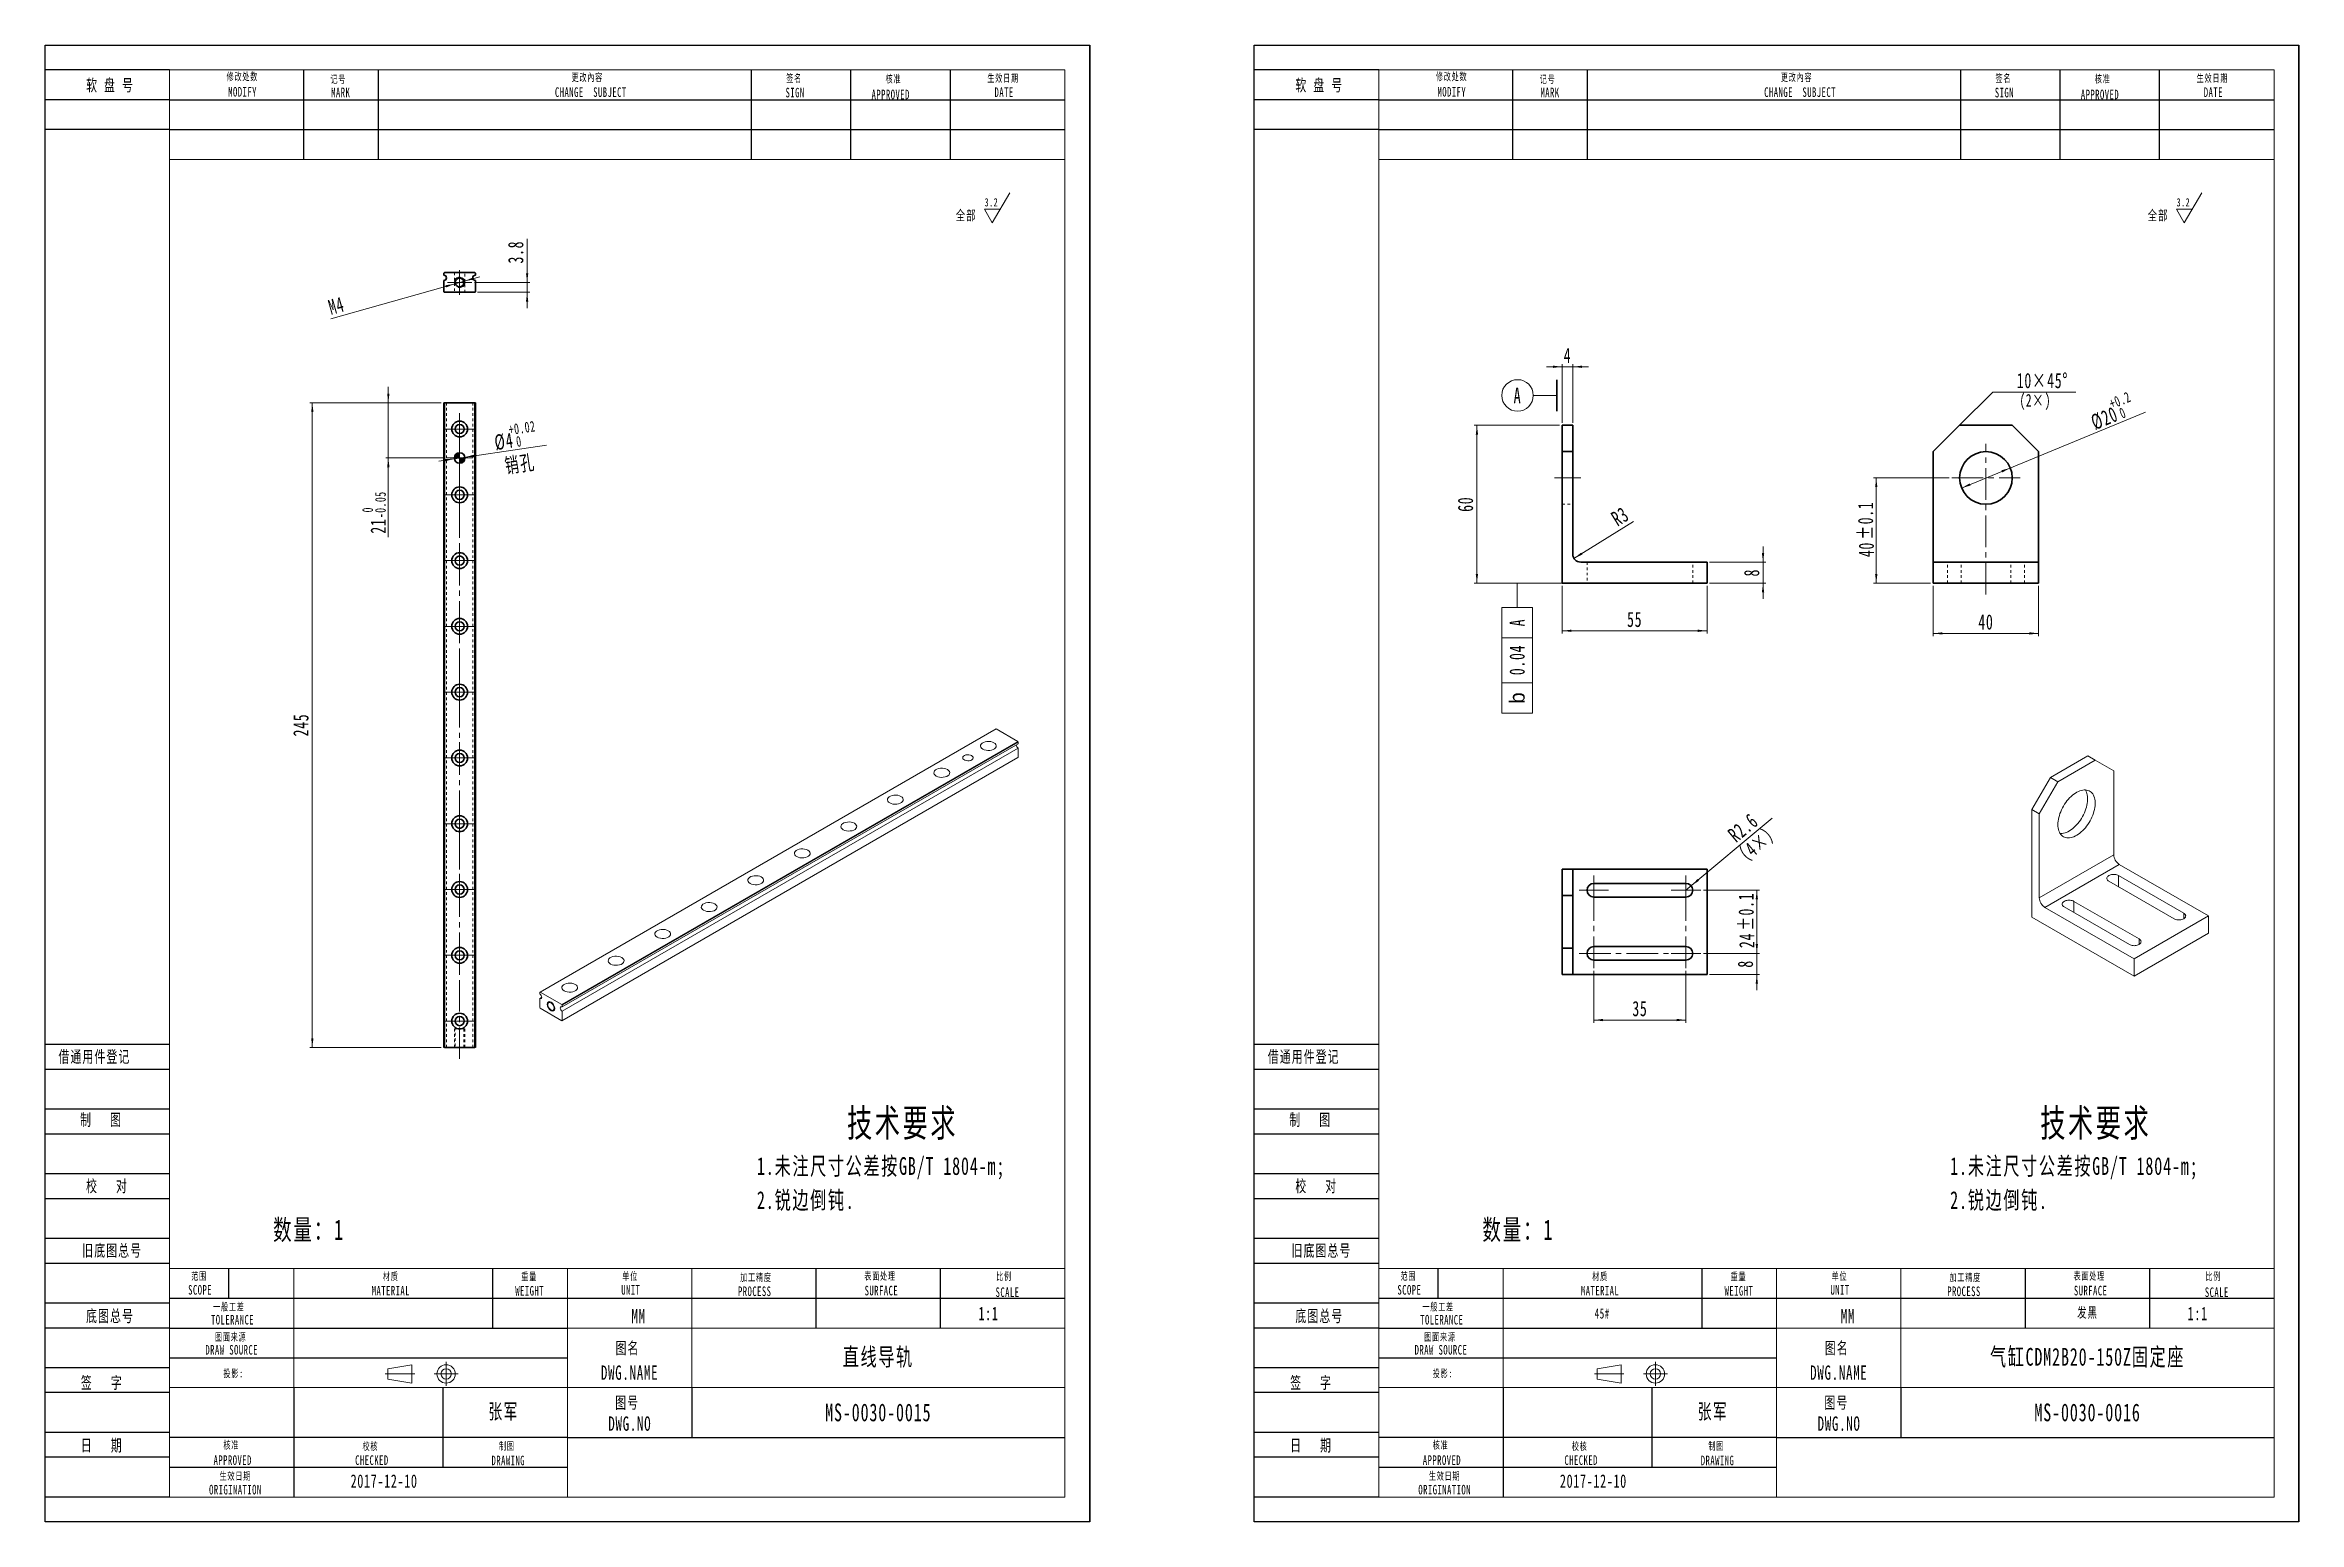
# Model space of a CAD drawing. Header units: millimetres. Extents: x 1333 to 6759, y -11 to 566.
# Drawn here: x 4533 to 5390, y -7 to 554 of the extents above; entities that cross this region are included whole.
import ezdxf

# ---------------------------------------------------------------- set-up
doc = ezdxf.new("R2010")
doc.units = ezdxf.units.MM
doc.set_wipeout_variables(frame=1)
for name, pattern in [('AD_LTYPE3 0 mm', [16, 11, -1, 1, -1, 1, -1]), ('AD_LTYPE6 0 mm', [12, 1, -1, 1, -1, 1, -1, 1, -1, 1, -1, 1, -1]), ('点画线', [18, 12, -2, 2, -2]), ('虚线', [2, 1, -1])]:
    doc.linetypes.add(name, pattern=pattern)
doc.layers.get('0').update_dxf_attribs({"lineweight": 35})
for name, color, linetype, lineweight in [('ACAD0', 7, 'Continuous', 0), ('ACADA-定位3-标高', 171, 'Continuous', 0), ('ACADA-构件3-柱砼', 9, 'Continuous', 0), ('ACADA-构件8-屋面', 7, 'Continuous', 0), ('EB0', 7, 'Continuous', 35), ('中心线层', 1, '点画线', 18), ('尺寸线层', 3, 'Continuous', 18), ('虚线层', 6, '虚线', 18)]:
    doc.layers.add(name, color=color, linetype=linetype, lineweight=lineweight)
doc.styles.add('标准', font='', dxfattribs={"width": 0.667})
doc.styles.get('标准').set_extended_font_data('宋体')
doc.dimstyles.new('标准', dxfattribs={"dimtxt": 5.779688, "dimasz": 3.5, "dimexe": 1, "dimexo": 1, "dimgap": 1.209086, "dimtad": 1, "dimdec": 1, "dimdsep": 46, "dimtxsty": '标准', "dimblk": '_CAXARROW', "dimcen": 0, "dimdle": 7, "dimazin": 2, "dimtfac": 0.707107, "dimtdec": 3, "dimtmove": 0, "dimatfit": 3, "dimfxl": 0, "dimfrac": 2, "dimtolj": 1, "dimarcsym": 0})

msp = doc.modelspace()

# ---------------------------------------------------------------- texts
at = {"layer": 'ACADA-定位3-标高', "linetype": 'Continuous', "lineweight": 18, "line_spacing_factor": 1.15057, "style": '标准'}
for s, insert, char_height, width, attachment_point in [('\\T1.1;数量：1', (4619.88, 99.45), 7.715, 38.9526, 7), ('\\T1.1;数量：1', (5079.31, 99.45), 7.715, 38.9526, 7), ('\\T1.1;直线导轨', (4849.8, 55.49), 6.743, 141.736, 5), ('\\T1.1;气缸CDM2B20-150Z固定座', (5309.23, 55.49), 6.743, 141.736, 5), ('\\T1.1;MS-0030-0015', (4849.8, 34.7), 6.743, 141.736, 5), ('\\T1.1;MS-0030-0016', (5309.23, 34.7), 6.743, 141.736, 5), ('\\T1.1;2017-12-10', (4649.33, 6.02), 5.0988, 39.173, 7), ('\\T1.1;2017-12-10', (5108.76, 6.02), 5.0988, 39.173, 7)]:
    msp.add_mtext(s, dxfattribs=dict(at, insert=insert, char_height=char_height, width=width, attachment_point=attachment_point))
at = {"layer": 'ACADA-定位3-标高', "linetype": 'AD_LTYPE3 0 mm', "lineweight": 0, "char_height": 5.097, "width": 10.8681, "attachment_point": 7, "line_spacing_factor": 1.15057, "style": '标准'}
for insert in [(4887.84, 69.71), (5347.27, 69.71)]:
    msp.add_mtext('\\T1.1;1:1', dxfattribs=dict(at, insert=insert))
at = {"layer": 'ACADA-构件8-屋面', "linetype": 'Continuous', "lineweight": 18, "line_spacing_factor": 1.15057, "style": '标准'}
for s, insert, char_height, width, attachment_point in [('\\T1.1;软 盘 号', (4548.84, 541.41), 4.5511, 24.9916, 1), ('\\T1.1;修改处数', (4608.18, 542.24), 2.913, 20.7275, 5), ('\\T1.1;记号', (4644.66, 541.24), 2.913, 14.5107, 5), ('\\T1.1;更改內容', (4739.23, 541.98), 2.913, 39.3958, 5), ('\\T1.1;签名', (4817.82, 541.64), 2.913, 14.5107, 5), ('\\T1.1;核准', (4855.55, 541.39), 2.913, 18.6593, 5), ('\\T1.1;生效日期', (4897.23, 541.64), 2.913, 16.5789, 5), ('\\T1.1;软 盘 号', (5008.27, 541.41), 4.5511, 24.9916, 1), ('\\T1.1;修改处数', (5067.61, 542.24), 2.913, 20.7275, 5), ('\\T1.1;记号', (5104.09, 541.24), 2.913, 14.5107, 5), ('\\T1.1;更改內容', (5198.66, 541.98), 2.913, 39.3958, 5), ('\\T1.1;签名', (5277.25, 541.64), 2.913, 14.5107, 5), ('\\T1.1;核准', (5314.98, 541.39), 2.913, 18.6593, 5), ('\\T1.1;生效日期', (5356.66, 541.64), 2.913, 16.5789, 5), ('\\T1.1;MODIFY', (4608.28, 536.61), 3.6408, 16.591, 5), ('\\T1.1;MARK', (4645.57, 536.39), 3.641, 12.4425, 5), ('\\T1.1;CHANGE  SUBJECT', (4740.58, 536.47), 3.6408, 35.2594, 5), ('\\T1.1;SIGN', (4818.21, 536.3), 3.641, 12.4425, 5), ('\\T1.1;APPROVED', (4854.52, 535.59), 3.6408, 16.591, 5), ('\\T1.1;DATE', (4897.6, 536.47), 3.641, 12.4425, 5), ('\\T1.1;MODIFY', (5067.71, 536.61), 3.6408, 16.591, 5), ('\\T1.1;MARK', (5105, 536.39), 3.641, 12.4425, 5), ('\\T1.1;CHANGE  SUBJECT', (5200.01, 536.47), 3.6408, 35.2594, 5), ('\\T1.1;SIGN', (5277.64, 536.3), 3.641, 12.4425, 5), ('\\T1.1;APPROVED', (5313.95, 535.59), 3.6408, 16.591, 5), ('\\T1.1;DATE', (5357.03, 536.47), 3.641, 12.4425, 5), ('\\T1.1;借通用件登记', (4538.35, 172.23), 4.5511, 42.9407, 1), ('\\T1.1;借通用件登记', (4997.78, 172.23), 4.5511, 42.9407, 1), ('\\T1.1;制   图', (4546.55, 148.25), 4.5511, 24.9916, 1), ('\\T1.1;制   图', (5005.97, 148.25), 4.5511, 24.9916, 1), ('\\T1.1;校   对', (4548.84, 123.06), 4.5511, 24.9916, 1), ('\\T1.1;校   对', (5008.27, 123.06), 4.5511, 24.9916, 1), ('\\T1.1;旧底图总号', (4547.37, 98.54), 4.5511, 71.2879, 1), ('\\T1.1;旧底图总号', (5006.8, 98.54), 4.5511, 71.2879, 1), ('\\T1.1;范围', (4591.76, 86.39), 2.913, 9.1903, 5), ('\\T1.1;材质', (4664.6, 86.26), 2.913, 15.0019, 5), ('\\T1.1;重量', (4717.18, 86.28), 2.913, 16.9391, 5), ('\\T1.1;单位', (4755.56, 86.36), 2.913, 13.0647, 5), ('\\T1.1;加工精度', (4803.33, 85.88), 2.913, 18.3844, 5), ('\\T1.1;表面处理', (4850.47, 86.43), 2.913, 18.3844, 5), ('\\T1.1;比例', (4897.57, 86.31), 2.913, 16.6913, 5), ('\\T1.1;范围', (5051.19, 86.39), 2.913, 9.1903, 5), ('\\T1.1;材质', (5124.03, 86.26), 2.913, 15.0019, 5), ('\\T1.1;重量', (5176.61, 86.28), 2.913, 16.9391, 5), ('\\T1.1;单位', (5214.99, 86.36), 2.913, 13.0647, 5), ('\\T1.1;加工精度', (5262.76, 85.88), 2.913, 18.3844, 5), ('\\T1.1;表面处理', (5309.9, 86.43), 2.913, 18.3844, 5), ('\\T1.1;比例', (5357, 86.31), 2.913, 16.6913, 5), ('\\T1.1;SCOPE', (4592.15, 81.3), 3.6408, 10.4963, 5), ('\\T1.1;MATERIAL', (4664.61, 81.02), 3.6408, 15.3921, 5), ('\\T1.1;WEIGHT', (4717.35, 80.94), 3.6408, 15.2903, 5), ('\\T1.1;UNIT', (4755.78, 81.28), 3.641, 11.0089, 5), ('\\T1.1;PROCESS', (4802.85, 80.75), 3.6408, 14.676, 5), ('\\T1.1;SURFACE', (4850.98, 81.01), 3.6408, 14.5742, 5), ('\\T1.1;SCALE', (4898.91, 80.39), 3.6408, 15.1339, 5), ('\\T1.1;SCOPE', (5051.58, 81.3), 3.6408, 10.4963, 5), ('\\T1.1;MATERIAL', (5124.04, 81.02), 3.6408, 15.3921, 5), ('\\T1.1;WEIGHT', (5176.78, 80.94), 3.6408, 15.2903, 5), ('\\T1.1;UNIT', (5215.21, 81.28), 3.641, 11.0089, 5), ('\\T1.1;PROCESS', (5262.28, 80.75), 3.6408, 14.676, 5), ('\\T1.1;SURFACE', (5310.41, 81.01), 3.6408, 14.5742, 5), ('\\T1.1;SCALE', (5358.34, 80.39), 3.6408, 15.1339, 5), ('\\T1.1;底图总号', (4548.84, 73.68), 4.551, 24.9916, 1), ('\\T1.1;TOLERANCE', (4604.46, 69.94), 3.6408, 18.4486, 5), ('\\T1.1;一般工差', (4603.08, 74.71), 2.913, 20.3216, 5), ('\\T1.1;   MM', (4754.67, 71.31), 5.4613, 22.3434, 5), ('\\T1.1;底图总号', (5008.27, 73.68), 4.551, 24.9916, 1), ('\\T1.1;TOLERANCE', (5063.89, 69.94), 3.6408, 18.4486, 5), ('\\T1.1;一般工差', (5062.51, 74.71), 2.913, 20.3216, 5), ('\\T1.1;   MM', (5214.1, 71.31), 5.4613, 22.3434, 5), ('\\T1.1;图面来源', (4603.77, 63.27), 2.913, 24.196, 5), ('\\T1.1;图名', (4754.54, 58.95), 4.551, 13.7855, 5), ('\\T1.1;图面来源', (5063.2, 63.27), 2.913, 24.196, 5), ('\\T1.1;图名', (5213.97, 58.95), 4.551, 13.7855, 5), ('\\T1.1;投影:', (4604.83, 49.4), 2.913, 108.913, 5), ('\\T1.1;投影:', (5064.26, 49.4), 2.913, 108.913, 5), ('\\T1.1;签   字', (4546.86, 48.32), 4.5511, 24.9916, 1), ('\\T1.1;签   字', (5006.29, 48.32), 4.5511, 24.9916, 1), ('\\T1.1;张军', (4707.47, 34.79), 5.772, 75.5925, 5), ('\\T1.1;图号', (4754.41, 38.24), 4.551, 22.5029, 5), ('\\T1.1;张军', (5166.9, 34.79), 5.772, 75.5925, 5), ('\\T1.1;图号', (5213.84, 38.24), 4.551, 22.5029, 5), ('\\T1.1;日   期', (4546.86, 24.5), 4.5511, 24.9916, 1), ('\\T1.1;APPROVED', (4604.53, 16.58), 3.6408, 17.0202, 5), ('\\T1.1;核准', (4603.99, 22.2), 2.913, 16.9391, 5), ('\\T1.1;CHECKED', (4657.42, 16.58), 3.6408, 14.676, 5), ('\\T1.1;校核', (4656.84, 21.7), 2.913, 15.0019, 5), ('\\T1.1;DRAWING', (4709.22, 16.46), 3.6408, 14.1672, 5), ('\\T1.1;制图', (4708.71, 21.82), 2.913, 18.8763, 5), ('\\T1.1;日   期', (5006.29, 24.5), 4.5511, 24.9916, 1), ('\\T1.1;APPROVED', (5063.95, 16.58), 3.6408, 17.0202, 5), ('\\T1.1;核准', (5063.42, 22.2), 2.913, 16.9391, 5), ('\\T1.1;CHECKED', (5116.85, 16.58), 3.6408, 14.676, 5), ('\\T1.1;校核', (5116.27, 21.7), 2.913, 15.0019, 5), ('\\T1.1;DRAWING', (5168.65, 16.46), 3.6408, 14.1672, 5), ('\\T1.1;制图', (5168.14, 21.82), 2.913, 18.8763, 5), ('\\T1.1;生效日期', (4605.52, 10.41), 2.913, 24.196, 5), ('\\T1.1;生效日期', (5064.95, 10.41), 2.913, 24.196, 5), ('\\T1.1;ORIGINATION', (4605.56, 5.36), 3.6408, 20.5743, 5), ('\\T1.1;ORIGINATION', (5064.98, 5.36), 3.6408, 20.5743, 5)]:
    msp.add_mtext(s, dxfattribs=dict(at, insert=insert, char_height=char_height, width=width, attachment_point=attachment_point))
at = {"layer": '尺寸线层', "linetype": 'Continuous', "lineweight": 18, "line_spacing_factor": 1.15057, "style": '标准'}
for s, insert, char_height, width, attachment_point in [('\\T1.1;(2×)', (5283.38, 421.8), 4.816, 12.589, 1), ('\\T1.1;技术要求', (4837.92, 150.04), 10.537, 72.7231, 1), ('\\T1.1;技术要求', (5291.26, 150.04), 10.537, 72.7231, 1), ('\\T1.1;1.未注尺寸公差按GB/T 1804-m;\\P2.锐边倒钝.', (4803.69, 131.76), 6.743, 128.952, 1), ('\\T1.1;1.未注尺寸公差按GB/T 1804-m;\\P2.锐边倒钝.', (5257.03, 131.76), 6.743, 128.952, 1), ('\\T1.1;45#', (5124.83, 72.31), 3.848, 40.532, 5), ('\\T1.1;发黑', (5309.23, 72.49), 3.853, 47.2453, 5), ('\\T1.1;DRAW SOURCE', (4604.14, 58.51), 3.6408, 47.2128, 5), ('\\T1.1;DRAW SOURCE', (5063.57, 58.51), 3.6408, 47.2128, 5), ('\\T1.1;DWG.NAME', (4755.31, 49.82), 5.4613, 47.2453, 5), ('\\T1.1;DWG.NAME', (5214.74, 49.82), 5.4613, 47.2453, 5), ('\\T1.1;DWG.NO', (4755.41, 30.45), 5.4613, 47.4484, 5), ('\\T1.1;DWG.NO', (5214.84, 30.45), 5.4613, 47.4484, 5)]:
    msp.add_mtext(s, dxfattribs=dict(at, insert=insert, char_height=char_height, width=width, attachment_point=attachment_point))

# ---------------------------------------------------------------- blocks, each defined once
blk = doc.blocks.new('*X119')
at = {"color": 0, "attachment_point": 1, "rotation": 8.33549, "line_spacing_factor": 1.15057, "style": '标准'}
for s, insert, char_height, width in [('\\T1.1;%%C4', (6072.43, 413.05), 5.78, 33.8105), ('\\T1.1;{\\H0.707107x;+0.02}', (6077.93, 417.08), 5.7797, 20.9352), ('\\T1.1;{\\H0.707107x;0}', (6080.76, 412.56), 5.7797, 20.9352)]:
    blk.add_mtext(s, dxfattribs=dict(at, insert=insert, char_height=char_height, width=width))
blk = doc.blocks.new('*X118')
at = {"layer": 'EB0', "linetype": 'Continuous', "lineweight": 18}
for points in [[(4688.77, 397.18), (4685.37, 396.24), (4685.25, 397.11)], [(4692.73, 397.76), (4696.26, 397.84), (4696.13, 398.7)]]:
    blk.add_hatch(color=0, dxfattribs=at).paths.add_polyline_path(points, flags=0)
at = {"layer": 'EB0', "color": 0, "linetype": 'Continuous', "lineweight": 18}
blk.add_line((4723.76, 402.31), (4682.84, 396.31), dxfattribs=at)
blk.add_blockref('*X119', (-1368.81, -6.88), dxfattribs=at)
at = {"layer": 'EB0', "color": 0, "linetype": 'Continuous', "lineweight": 18, "insert": (4713.71, 394.97), "char_height": 5.78, "width": 18.1503, "attachment_point": 5, "rotation": 8.33549, "line_spacing_factor": 1.15057, "style": '标准'}
blk.add_mtext('\\T1.1;销孔', dxfattribs=at)
blk = doc.blocks.new('_CAXARROW')
blk.add_hatch(color=0).paths.add_polyline_path([(0, 0), (-1, 0.125), (-1, -0.125)], flags=0)
blk = doc.blocks.new('*X120')
at = {"layer": '尺寸线层', "linetype": 'Continuous', "lineweight": 18}
for points in [[(4634.78, 418.47), (4635.22, 414.97), (4634.35, 414.97)], [(4634.78, 173.47), (4635.22, 176.97), (4634.35, 176.97)]]:
    blk.add_hatch(color=0, dxfattribs=at).paths.add_polyline_path(points, flags=0)
at = {"layer": '尺寸线层', "color": 0, "linetype": 'Continuous', "lineweight": 18}
for p, q in [((4683.75, 418.47), (4633.78, 418.47)), ((4634.78, 418.47), (4634.78, 173.47)), ((4683.75, 173.47), (4633.78, 173.47))]:
    blk.add_line(p, q, dxfattribs=at)
at = {"layer": '尺寸线层', "color": 0, "linetype": 'Continuous', "lineweight": 18, "insert": (4630.47, 295.97), "char_height": 5.78, "width": 12.6446, "attachment_point": 5, "rotation": 90, "line_spacing_factor": 1.15057, "style": '标准'}
blk.add_mtext('\\T1.1;245', dxfattribs=at)
blk = doc.blocks.new('*X122')
at = {"color": 0, "attachment_point": 1, "rotation": 90, "line_spacing_factor": 1.15057, "style": '标准'}
for s, insert, char_height, width in [('\\T1.1;{\\H0.707107x;-0.05}', (6027.42, 381.47), 5.7797, 20.9352), ('\\T1.1;{\\H0.707107x;0}', (6022.55, 383.66), 5.7797, 20.9352), ('\\T1.1;21', (6025.73, 375.59), 5.78, 33.5963)]:
    blk.add_mtext(s, dxfattribs=dict(at, insert=insert, char_height=char_height, width=width))
blk = doc.blocks.new('*X121')
at = {"layer": '尺寸线层', "linetype": 'Continuous', "lineweight": 18}
for points in [[(4663.66, 418.47), (4663.22, 421.97), (4664.1, 421.97)], [(4663.66, 397.47), (4663.22, 393.97), (4664.1, 393.97)]]:
    blk.add_hatch(color=0, dxfattribs=at).paths.add_polyline_path(points, flags=0)
at = {"layer": '尺寸线层', "color": 0, "linetype": 'Continuous', "lineweight": 18}
for p, q in [((4663.66, 367.34), (4663.66, 424.47)), ((4683.75, 418.47), (4662.66, 418.47)), ((4684.75, 397.47), (4662.66, 397.47))]:
    blk.add_line(p, q, dxfattribs=at)
blk.add_blockref('*X122', (-1368.81, -6.88), dxfattribs=at)
blk = doc.blocks.new('*X123')
at = {"layer": 'EB0', "linetype": 'Continuous', "lineweight": 18}
for points in [[(4688.83, 463.63), (4685.34, 463.1), (4685.58, 462.26)], [(4692.67, 464.73), (4695.92, 466.11), (4696.16, 465.26)]]:
    blk.add_hatch(color=0, dxfattribs=at).paths.add_polyline_path(points, flags=0)
at = {"layer": 'EB0', "color": 0, "linetype": 'Continuous', "lineweight": 18}
blk.add_line((4641.88, 450.29), (4698.45, 466.37), dxfattribs=at)
at = {"layer": 'EB0', "color": 0, "linetype": 'Continuous', "lineweight": 18, "insert": (4643.92, 455.34), "char_height": 5.78, "width": 10.7703, "attachment_point": 5, "rotation": 15.87314, "line_spacing_factor": 1.15057, "style": '标准'}
blk.add_mtext('\\T1.1;M4', dxfattribs=at)
blk = doc.blocks.new('*X124')
at = {"layer": '尺寸线层', "linetype": 'Continuous', "lineweight": 18}
for points in [[(4716.4, 464.18), (4715.96, 467.68), (4716.84, 467.68)], [(4716.4, 460.43), (4715.96, 456.93), (4716.84, 456.93)]]:
    blk.add_hatch(color=0, dxfattribs=at).paths.add_polyline_path(points, flags=0)
at = {"layer": '尺寸线层', "color": 0, "linetype": 'Continuous', "lineweight": 18}
for p, q in [((4716.4, 454.43), (4716.4, 480.71)), ((4696.4, 464.18), (4717.4, 464.18)), ((4697.55, 460.43), (4717.4, 460.43))]:
    blk.add_line(p, q, dxfattribs=at)
at = {"layer": '尺寸线层', "color": 0, "linetype": 'Continuous', "lineweight": 18, "insert": (4712.09, 475.69), "char_height": 5.78, "width": 12.6767, "attachment_point": 5, "rotation": 90, "line_spacing_factor": 1.15057, "style": '标准'}
blk.add_mtext('\\T1.1;3.8', dxfattribs=at)
blk = doc.blocks.new('*X246')
at = {"layer": '尺寸线层', "linetype": 'Continuous', "lineweight": 18}
for p, q in [((6.49, -1.41), (13.14, 10.09)), ((3.48, 3.82), (9.51, 3.82)), ((6.49, -1.41), (3.48, 3.82))]:
    blk.add_line(p, q, dxfattribs=at)
at = {"layer": '尺寸线层', "linetype": 'Continuous', "lineweight": 18, "line_spacing_factor": 1.15057, "style": '标准'}
for s, insert, char_height, width, attachment_point in [('\\T1.1;全部', (-3.47, 1.27), 3.853, 17.1639, 5), ('\\T1.1;3.2', (8.68, 6.41), 3.116, 6.8178, 6)]:
    blk.add_mtext(s, dxfattribs=dict(at, insert=insert, char_height=char_height, width=width, attachment_point=attachment_point))
blk = doc.blocks.new('*X7')
at = {"layer": 'EB0', "color": 0, "linetype": 'Continuous', "lineweight": 18}
for p, q in [((0, 0), (12.66, 12.66)), ((12.66, 12.66), (44.21, 12.66))]:
    blk.add_line(p, q, dxfattribs=at)
at = {"layer": 'EB0', "color": 0, "linetype": 'Continuous', "lineweight": 18, "insert": (31.45, 16.97), "char_height": 5.7797, "width": 29.716, "attachment_point": 5, "line_spacing_factor": 1.15057, "style": '标准'}
blk.add_mtext('\\T1.1;10×45%%D', dxfattribs=at)
blk = doc.blocks.new('*X125')
at = {"layer": '尺寸线层', "linetype": 'Continuous', "lineweight": 18}
for points in [[(5109.67, 331.79), (5113.17, 331.36), (5113.17, 332.23)], [(5164.67, 331.79), (5161.17, 331.36), (5161.17, 332.23)]]:
    blk.add_hatch(color=0, dxfattribs=at).paths.add_polyline_path(points, flags=0)
at = {"layer": '尺寸线层', "color": 0, "linetype": 'Continuous', "lineweight": 18}
for p, q in [((5109.67, 348.88), (5109.67, 330.79)), ((5164.67, 348.88), (5164.67, 330.79)), ((5164.67, 331.79), (5109.67, 331.79))]:
    blk.add_line(p, q, dxfattribs=at)
at = {"layer": '尺寸线层', "color": 0, "linetype": 'Continuous', "lineweight": 18, "insert": (5137.17, 336.1), "char_height": 5.78, "width": 8.1213, "attachment_point": 5, "line_spacing_factor": 1.15057, "style": '标准'}
blk.add_mtext('\\T1.1;55', dxfattribs=at)
blk = doc.blocks.new('*X126')
at = {"layer": '尺寸线层', "linetype": 'Continuous', "lineweight": 18}
for points in [[(5077.24, 409.88), (5076.8, 406.38), (5077.68, 406.38)], [(5077.24, 349.88), (5076.8, 353.38), (5077.68, 353.38)]]:
    blk.add_hatch(color=0, dxfattribs=at).paths.add_polyline_path(points, flags=0)
at = {"layer": '尺寸线层', "color": 0, "linetype": 'Continuous', "lineweight": 18}
for p, q in [((5108.67, 409.88), (5076.24, 409.88)), ((5077.24, 349.88), (5077.24, 409.88)), ((5108.67, 349.88), (5076.24, 349.88))]:
    blk.add_line(p, q, dxfattribs=at)
at = {"layer": '尺寸线层', "color": 0, "linetype": 'Continuous', "lineweight": 18, "insert": (5072.93, 379.88), "char_height": 5.78, "width": 8.2177, "attachment_point": 5, "rotation": 90, "line_spacing_factor": 1.15057, "style": '标准'}
blk.add_mtext('\\T1.1;60', dxfattribs=at)
blk = doc.blocks.new('*X128')
at = {"color": 0, "attachment_point": 1, "rotation": 90, "line_spacing_factor": 1.15057, "style": '标准'}
for s, insert, char_height, width in [('\\T1.1;%%P0.1', (6590.79, 373.36), 5.7797, 29.0585), ('\\T1.1;40', (6591.08, 366.66), 5.78, 40.7773)]:
    blk.add_mtext(s, dxfattribs=dict(at, insert=insert, char_height=char_height, width=width))
blk = doc.blocks.new('*X127')
at = {"layer": '尺寸线层', "linetype": 'Continuous', "lineweight": 18}
for points in [[(5228.96, 389.88), (5228.52, 386.38), (5229.4, 386.38)], [(5228.96, 349.88), (5228.52, 353.38), (5229.4, 353.38)]]:
    blk.add_hatch(color=0, dxfattribs=at).paths.add_polyline_path(points, flags=0)
at = {"layer": '尺寸线层', "color": 0, "linetype": 'Continuous', "lineweight": 18}
for p, q in [((5256.63, 389.88), (5227.96, 389.88)), ((5228.96, 349.88), (5228.96, 389.88)), ((5249.63, 349.88), (5227.96, 349.88))]:
    blk.add_line(p, q, dxfattribs=at)
blk.add_blockref('*X128', (-1368.81, -6.88), dxfattribs=at)
blk = doc.blocks.new('*X130')
at = {"color": 0, "char_height": 5.7797, "attachment_point": 1, "rotation": 22.45754, "line_spacing_factor": 1.15057, "style": '标准'}
for s, insert, width in [('\\T1.1;{\\H0.707107x;+0.2}', (6685.81, 426.67), 16.6706), ('\\T1.1;%%C20', (6678.67, 420.27), 35.5769), ('\\T1.1;{\\H0.707107x;0}', (6689.66, 422.98), 16.6706)]:
    blk.add_mtext(s, dxfattribs=dict(at, insert=insert, width=width))
blk = doc.blocks.new('*X129')
at = {"layer": 'EB0', "linetype": 'Continuous', "lineweight": 18}
for points in [[(5261.39, 386.06), (5264.79, 387), (5264.46, 387.8)], [(5279.87, 393.7), (5276.81, 391.96), (5276.47, 392.77)]]:
    blk.add_hatch(color=0, dxfattribs=at).paths.add_polyline_path(points, flags=0)
at = {"layer": 'EB0', "color": 0, "linetype": 'Continuous', "lineweight": 18}
blk.add_line((5331.2, 414.92), (5261.39, 386.06), dxfattribs=at)
blk.add_blockref('*X130', (-1368.81, -6.88), dxfattribs=at)
blk = doc.blocks.new('*X131')
at = {"layer": '尺寸线层', "color": 0, "lineweight": -2}
blk.add_line((-2, 0), (-11, 0), dxfattribs=at)
at = {"layer": '尺寸线层', "color": 0, "lineweight": 35}
blk.add_line((-2, -6), (-2, 6), dxfattribs=at)
at = {"layer": '尺寸线层', "color": 0, "lineweight": -2}
blk.add_circle((-17, 0), 6, dxfattribs=at)
at = {"layer": '尺寸线层', "color": 0, "lineweight": -2, "insert": (-17, 0), "char_height": 6, "width": 12, "attachment_point": 5, "line_spacing_factor": 1.15057, "style": '标准'}
blk.add_mtext('\\T1.1;A', dxfattribs=at)
blk = doc.blocks.new('*X132')
at = {"layer": '尺寸线层', "linetype": 'Continuous', "lineweight": 18}
for points in [[(5109.67, 432.14), (5106.17, 432.57), (5106.17, 431.7)], [(5113.67, 432.14), (5117.17, 432.57), (5117.17, 431.7)]]:
    blk.add_hatch(color=0, dxfattribs=at).paths.add_polyline_path(points, flags=0)
at = {"layer": '尺寸线层', "color": 0, "linetype": 'Continuous', "lineweight": 18}
for p, q in [((5103.67, 432.14), (5119.67, 432.14)), ((5109.67, 410.88), (5109.67, 433.14)), ((5113.67, 410.88), (5113.67, 433.14))]:
    blk.add_line(p, q, dxfattribs=at)
at = {"layer": '尺寸线层', "color": 0, "linetype": 'Continuous', "lineweight": 18, "insert": (5111.67, 436.45), "char_height": 5.78, "width": 3.8229, "attachment_point": 5, "line_spacing_factor": 1.15057, "style": '标准'}
blk.add_mtext('\\T1.1;4', dxfattribs=at)
blk = doc.blocks.new('*X133')
at = {"layer": '尺寸线层', "linetype": 'Continuous', "lineweight": 18}
for points in [[(5185.95, 357.88), (5186.39, 361.38), (5185.51, 361.38)], [(5185.95, 349.88), (5186.39, 346.38), (5185.51, 346.38)]]:
    blk.add_hatch(color=0, dxfattribs=at).paths.add_polyline_path(points, flags=0)
at = {"layer": '尺寸线层', "color": 0, "linetype": 'Continuous', "lineweight": 18}
for p, q in [((5185.95, 363.88), (5185.95, 343.88)), ((5165.67, 357.88), (5186.95, 357.88)), ((5165.67, 349.88), (5186.95, 349.88))]:
    blk.add_line(p, q, dxfattribs=at)
at = {"layer": '尺寸线层', "color": 0, "linetype": 'Continuous', "lineweight": 18, "insert": (5181.64, 353.88), "char_height": 5.78, "width": 3.6302, "attachment_point": 5, "rotation": 90, "line_spacing_factor": 1.15057, "style": '标准'}
blk.add_mtext('\\T1.1;8', dxfattribs=at)
blk = doc.blocks.new('*X134')
at = {"layer": '尺寸线层', "color": 0, "linetype": 'Continuous', "lineweight": -2}
for p, q in [((0, 0), (-17.14, 0)), ((-17.14, 0), (-17.14, -9.18)), ((-22.92, -9.18), (-11.36, -9.18)), ((-22.92, -37.85), (-22.92, -9.18)), ((-11.36, -37.85), (-11.36, -9.18)), ((-22.92, -20.73), (-11.36, -20.73)), ((-22.92, -49.41), (-22.92, -37.85)), ((-22.92, -37.85), (-11.36, -37.85)), ((-11.36, -37.85), (-11.36, -49.41)), ((-11.36, -49.41), (-22.92, -49.41))]:
    blk.add_line(p, q, dxfattribs=at)
at = {"layer": '尺寸线层', "color": 0, "width": 11.5594, "attachment_point": 5, "rotation": 90, "line_spacing_factor": 1.15057, "style": '标准'}
for s, insert, char_height in [('\\T1.1;A', (-17.14, -14.96), 5.78), ('{\\fCXGDT;\\W1;\\T1;b}', (-17.14, -43.63), 5.7797)]:
    blk.add_mtext(s, dxfattribs=dict(at, insert=insert, char_height=char_height))
at = {"layer": '尺寸线层', "color": 0, "lineweight": -2, "insert": (-17.14, -34.96), "char_height": 5.78, "width": 22.6763, "attachment_point": 4, "rotation": 90, "line_spacing_factor": 1.15057, "style": '标准'}
blk.add_mtext('\\T1.1;0.04', dxfattribs=at)
blk = doc.blocks.new('*X135')
at = {"layer": '尺寸线层', "linetype": 'Continuous', "lineweight": 18}
for points in [[(5183.59, 209.21), (5183.15, 212.71), (5184.02, 212.71)], [(5183.59, 201.21), (5183.15, 197.71), (5184.02, 197.71)]]:
    blk.add_hatch(color=0, dxfattribs=at).paths.add_polyline_path(points, flags=0)
at = {"layer": '尺寸线层', "color": 0, "linetype": 'Continuous', "lineweight": 18}
for p, q in [((5183.59, 195.21), (5183.59, 215.21)), ((5163.27, 209.21), (5184.59, 209.21)), ((5165.67, 201.21), (5184.59, 201.21))]:
    blk.add_line(p, q, dxfattribs=at)
at = {"layer": '尺寸线层', "color": 0, "linetype": 'Continuous', "lineweight": 18, "insert": (5179.28, 205.21), "char_height": 5.78, "width": 3.6302, "attachment_point": 5, "rotation": 90, "line_spacing_factor": 1.15057, "style": '标准'}
blk.add_mtext('\\T1.1;8', dxfattribs=at)
blk = doc.blocks.new('*X136')
at = {"layer": '尺寸线层', "linetype": 'Continuous', "lineweight": 18}
for points in [[(5121.67, 183.86), (5125.17, 184.3), (5125.17, 183.42)], [(5156.67, 183.86), (5153.17, 184.3), (5153.17, 183.42)]]:
    blk.add_hatch(color=0, dxfattribs=at).paths.add_polyline_path(points, flags=0)
at = {"layer": '尺寸线层', "color": 0, "linetype": 'Continuous', "lineweight": 18}
for p, q in [((5121.67, 202.61), (5121.67, 182.86)), ((5156.67, 202.61), (5156.67, 182.86)), ((5121.67, 183.86), (5156.67, 183.86))]:
    blk.add_line(p, q, dxfattribs=at)
at = {"layer": '尺寸线层', "color": 0, "linetype": 'Continuous', "lineweight": 18, "insert": (5139.17, 188.17), "char_height": 5.78, "width": 8.1213, "attachment_point": 5, "line_spacing_factor": 1.15057, "style": '标准'}
blk.add_mtext('\\T1.1;35', dxfattribs=at)
blk = doc.blocks.new('*X137')
at = {"layer": '尺寸线层', "linetype": 'Continuous', "lineweight": 18}
blk.add_hatch(color=0, dxfattribs=at).paths.add_polyline_path([(5158.66, 234.88), (5161.63, 236.79), (5161.07, 237.46)], flags=0)
at = {"layer": '尺寸线层', "color": 0, "linetype": 'Continuous', "lineweight": 18}
blk.add_line((5189.4, 260.55), (5156.67, 233.21), dxfattribs=at)
at = {"layer": '尺寸线层', "color": 0, "linetype": 'Continuous', "lineweight": 18, "char_height": 5.78, "attachment_point": 5, "rotation": 39.87107, "line_spacing_factor": 1.15057, "style": '标准'}
for s, insert, width in [('\\T1.1;R2.6', (5178.35, 256.94), 24.3528), ('\\T1.1;（4×）', (5183.88, 250.32), 33.607)]:
    blk.add_mtext(s, dxfattribs=dict(at, insert=insert, width=width))
blk = doc.blocks.new('*X139')
at = {"color": 0, "attachment_point": 1, "rotation": 90, "line_spacing_factor": 1.15057, "style": '标准'}
for s, insert, char_height, width in [('\\T1.1;%%P0.1', (6545.42, 224.69), 5.7797, 29.0585), ('\\T1.1;24', (6545.71, 218.08), 5.78, 40.606)]:
    blk.add_mtext(s, dxfattribs=dict(at, insert=insert, char_height=char_height, width=width))
blk = doc.blocks.new('*X138')
at = {"layer": '尺寸线层', "linetype": 'Continuous', "lineweight": 18}
for points in [[(5183.59, 233.21), (5183.15, 229.71), (5184.02, 229.71)], [(5183.59, 209.21), (5183.15, 212.71), (5184.02, 212.71)]]:
    blk.add_hatch(color=0, dxfattribs=at).paths.add_polyline_path(points, flags=0)
at = {"layer": '尺寸线层', "color": 0, "linetype": 'Continuous', "lineweight": 18}
for p, q in [((5163.27, 233.21), (5184.59, 233.21)), ((5183.59, 209.21), (5183.59, 233.21)), ((5163.27, 209.21), (5184.59, 209.21))]:
    blk.add_line(p, q, dxfattribs=at)
blk.add_blockref('*X139', (-1368.81, -6.88), dxfattribs=at)
blk = doc.blocks.new('*X140')
at = {"layer": '尺寸线层', "linetype": 'Continuous', "lineweight": 18}
blk.add_hatch(color=0, dxfattribs=at).paths.add_polyline_path([(5114.12, 359.3), (5116.86, 361.52), (5117.33, 360.77)], flags=0)
at = {"layer": '尺寸线层', "color": 0, "linetype": 'Continuous', "lineweight": 18}
blk.add_line((5114.12, 359.3), (5136.76, 373.35), dxfattribs=at)
at = {"layer": '尺寸线层', "color": 0, "linetype": 'Continuous', "lineweight": 18, "insert": (5131.64, 375.25), "char_height": 5.78, "width": 13.414, "attachment_point": 5, "rotation": 31.83348, "line_spacing_factor": 1.15057, "style": '标准'}
blk.add_mtext('\\T1.1;R3', dxfattribs=at)
blk = doc.blocks.new('*X161')
at = {"layer": '尺寸线层', "linetype": 'Continuous', "lineweight": 18}
for points in [[(5250.63, 330.8), (5254.13, 330.36), (5254.13, 331.24)], [(5290.63, 330.8), (5287.13, 330.36), (5287.13, 331.24)]]:
    blk.add_hatch(color=0, dxfattribs=at).paths.add_polyline_path(points, flags=0)
at = {"layer": '尺寸线层', "color": 0, "linetype": 'Continuous', "lineweight": 18}
for p, q in [((5250.63, 348.88), (5250.63, 329.8)), ((5290.63, 348.88), (5290.63, 329.8)), ((5290.63, 330.8), (5250.63, 330.8))]:
    blk.add_line(p, q, dxfattribs=at)
at = {"layer": '尺寸线层', "color": 0, "linetype": 'Continuous', "lineweight": 18, "insert": (5270.63, 335.11), "char_height": 5.78, "width": 8.2177, "attachment_point": 5, "line_spacing_factor": 1.15057, "style": '标准'}
blk.add_mtext('\\T1.1;40', dxfattribs=at)
blk = doc.blocks.new('*X247')
at = {"layer": '尺寸线层', "linetype": 'Continuous', "lineweight": 18}
for p, q in [((6.49, -1.41), (13.14, 10.09)), ((3.48, 3.82), (9.51, 3.82)), ((6.49, -1.41), (3.48, 3.82))]:
    blk.add_line(p, q, dxfattribs=at)
at = {"layer": '尺寸线层', "linetype": 'Continuous', "lineweight": 18, "line_spacing_factor": 1.15057, "style": '标准'}
for s, insert, char_height, width, attachment_point in [('\\T1.1;全部', (-3.47, 1.27), 3.853, 17.1639, 5), ('\\T1.1;3.2', (8.68, 6.41), 3.116, 6.8178, 6)]:
    blk.add_mtext(s, dxfattribs=dict(at, insert=insert, char_height=char_height, width=width, attachment_point=attachment_point))

# ---------------------------------------------------------------- dimensions: what is measured, and where the dimension line sits
at = {"layer": '尺寸线层'}
for base, p1, p2, angle, override, picture, middle in [((4716.40194068, 464.18104654), (4696.55105569, 460.43104654), (4695.40105569, 464.18104654), 90, {"dimsah": 1, "dimtfill": 1, "dimtzin": 8}, '*X124', (4716.40194068, 475.69311154)), ((4663.66, 418.47), (4685.75, 397.47), (4684.75, 418.47), 90, {"dimsah": 1, "dimtol": 1, "dimtp": 0, "dimtm": 0.05, "dimtfill": 1, "dimtzin": 8}, '*X121', (4663.66, 376.98)), ((4634.78, 173.47), (4684.75, 418.47), (4684.75, 173.47), 270, {"dimsah": 1, "dimtfill": 1, "dimtzin": 8}, '*X120', (4634.78, 295.97)), ((5077.24, 409.88), (5109.67, 349.88), (5109.67, 409.88), 90, {"dimsah": 1, "dimtfill": 1, "dimtzin": 8}, '*X126', (5077.24, 379.88)), ((5228.96, 389.88), (5250.63, 349.88), (5257.63, 389.88), 90, {"dimsah": 1, "dimtol": 1, "dimtp": 0.1, "dimtm": -0.1, "dimtfac": 1, "dimtfill": 1, "dimtzin": 8}, '*X127', (5228.96, 369.88)), ((5185.95, 349.88), (5164.67, 357.88), (5164.67, 349.88), 270, {"dimsah": 1, "dimtfill": 1, "dimtzin": 8}, '*X133', (5185.95, 353.88)), ((5183.59, 233.21), (5162.27, 209.21), (5162.27, 233.21), 90, {"dimsah": 1, "dimtol": 1, "dimtp": 0.1, "dimtm": -0.1, "dimtfac": 1, "dimtfill": 1, "dimtzin": 8}, '*X138', (5183.59, 221.21)), ((5183.59, 209.21), (5164.67, 201.21), (5162.27, 209.21), 90, {"dimsah": 1, "dimtfill": 1, "dimtzin": 8}, '*X135', (5183.59, 205.21))]:
    dim = msp.add_linear_dim(base=base, p1=p1, p2=p2, angle=angle, dimstyle='标准', override=override, dxfattribs=at)
    dim.commit()
    dim.dimension.update_dxf_attribs({"geometry": picture, "text_midpoint": middle})
dim = msp.add_diameter_dim_2p(p1=(4692.67, 464.73), p2=(4688.83, 463.63), text='M4', dimstyle='标准', override={"dimpost": '%%C<>', "dimsah": 1, "dimtmove": 2, "dimtfill": 1}, dxfattribs=at)
dim.commit()
dim.dimension.update_dxf_attribs({"geometry": '*X123', "text_midpoint": (4645.1, 451.2), "dimtype": 163})
for base, p1, p2, picture, middle in [((5113.67, 432.14), (5109.67, 409.88), (5113.67, 409.88), '*X132', (5111.67, 432.14)), ((5109.67, 331.79), (5164.67, 349.88), (5109.67, 349.88), '*X125', (5137.17, 331.79)), ((5250.63, 330.8), (5290.63, 349.88), (5250.63, 349.88), '*X161', (5270.63, 330.8)), ((5156.67, 183.86), (5121.67, 203.61), (5156.67, 203.61), '*X136', (5139.17, 183.86))]:
    dim = msp.add_linear_dim(base=base, p1=p1, p2=p2, dimstyle='标准', override={"dimsah": 1, "dimtfill": 1, "dimtzin": 8}, dxfattribs=at)
    dim.commit()
    dim.dimension.update_dxf_attribs({"geometry": picture, "text_midpoint": middle})
for p1, p2, override, picture, middle in [((5261.39, 386.06), (5279.87, 393.7), {"dimpost": '%%C<>', "dimsah": 1, "dimtol": 1, "dimtp": 0.2, "dimtm": 0, "dimtmove": 2, "dimtfill": 1, "dimtzin": 8}, '*X129', (5320.57, 410.53)), ((4688.77, 397.18), (4692.73, 397.76), {"dimpost": '%%C<>\\X销孔', "dimsah": 1, "dimtol": 1, "dimtp": 0.02, "dimtm": 0, "dimtmove": 2, "dimtfill": 1, "dimtzin": 8}, '*X118', (4712.87, 400.71))]:
    dim = msp.add_diameter_dim_2p(p1=p1, p2=p2, dimstyle='标准', override=override, dxfattribs=at)
    dim.commit()
    dim.dimension.update_dxf_attribs({"geometry": picture, "text_midpoint": middle, "dimtype": 163})
for center, mpoint, override, picture, middle in [((5116.67, 360.88), (5114.12, 359.3), {"dimpost": 'R<>', "dimsah": 1, "dimtmove": 2, "dimtfill": 1, "dimtzin": 8}, '*X140', (5133.92, 371.59)), ((5156.67, 233.21), (5158.66, 234.88), {"dimpost": 'R<>\\X（4×）', "dimsah": 1, "dimtmove": 2, "dimtfill": 1, "dimtzin": 8}, '*X137', (5181.12, 253.63))]:
    dim = msp.add_radius_dim(center=center, mpoint=mpoint, dimstyle='标准', override=override, dxfattribs=at)
    dim.commit()
    dim.dimension.update_dxf_attribs({"geometry": picture, "text_midpoint": middle})

# ---------------------------------------------------------------- hatches: boundary and pattern name
at = {"layer": 'EB0', "linetype": 'Continuous', "lineweight": 18}
h = msp.add_hatch(color=256, dxfattribs=at)
edge = h.paths.add_edge_path(flags=0)
edge.add_line((4690.75, 395.47), (4690.75, 397.47))
edge.add_line((4690.75, 397.47), (4692.75, 397.47))
edge.add_arc((4690.75, 397.47), 2, -90, 0, ccw=False)
edge = h.paths.add_edge_path(flags=0)
edge.add_arc((4690.75, 397.47), 2, 90, 180, ccw=False)
edge.add_line((4690.75, 399.47), (4690.75, 397.47))
edge.add_line((4690.75, 397.47), (4688.75, 397.47))

# ---------------------------------------------------------------- linework, layer by layer
at = {"layer": 'ACAD0', "linetype": 'Continuous', "lineweight": 0}
for p, q in [((4580.5, 2.57), (4580.5, 544.95)), ((4580.5, 544.95), (4920.67, 544.95)), ((4920.67, 544.95), (4920.67, 2.57)), ((5039.93, 2.57), (5039.93, 544.95)), ((5039.93, 544.95), (5380.1, 544.95)), ((5380.1, 544.95), (5380.1, 2.57)), ((4580.5, 510.93), (4920.67, 510.93)), ((5039.93, 510.93), (5380.1, 510.93)), ((4580.5, 89.5), (4920.67, 89.5)), ((4627.75, 44.15), (4627.75, 89.5)), ((4731.69, 2.57), (4731.69, 89.5)), ((4778.93, 44.15), (4778.93, 89.5)), ((5039.93, 89.5), (5380.1, 89.5)), ((5087.17, 44.15), (5087.17, 89.5)), ((5191.11, 2.57), (5191.11, 89.5)), ((5238.36, 44.15), (5238.36, 89.5)), ((4731.69, 66.82), (4920.67, 66.82)), ((5191.11, 66.82), (5380.1, 66.82)), ((4580.5, 44.15), (4920.67, 44.15)), ((5039.93, 44.15), (5380.1, 44.15)), ((4580.5, 2.57), (4920.67, 2.57)), ((5039.93, 2.57), (5380.1, 2.57))]:
    msp.add_line(p, q, dxfattribs=at)
at = {"layer": 'ACAD0', "color": 7, "linetype": 'Continuous', "lineweight": 15}
for p, q in [((4721.37, 194.47), (4894.61, 294.48)), ((4902.81, 289.74), (4894.61, 294.48)), ((4729.57, 189.73), (4902.81, 289.74)), ((4729.57, 183.61), (4902.81, 283.62)), ((4729.71, 189.49), (4902.96, 289.5)), ((4729.71, 188.83), (4902.96, 288.84)), ((4729.71, 187.2), (4902.96, 287.21)), ((4729.71, 183.69), (4902.96, 283.7)), ((4902.96, 289.5), (4902.81, 289.74)), ((4902.81, 283.62), (4902.96, 283.7)), ((4902.96, 288.84), (4902.96, 289.5)), ((4902.96, 283.7), (4902.96, 287.21)), ((5295.15, 276.08), (5309.29, 284.25)), ((5297.98, 274.45), (5312.12, 282.61)), ((5312.12, 282.61), (5309.29, 284.25)), ((5319.19, 278.53), (5312.12, 282.61)), ((5288.08, 263.84), (5295.15, 276.08)), ((5297.98, 274.45), (5290.9, 262.2)), ((5295.15, 276.08), (5297.98, 274.45)), ((5319.19, 246.69), (5319.19, 278.53)), ((5288.08, 263.84), (5288.08, 223.01)), ((5290.9, 262.2), (5288.08, 263.84)), ((5290.9, 230.36), (5290.9, 262.2)), ((5290.9, 230.36), (5319.19, 246.69)), ((5321.31, 243.01), (5293.03, 226.68)), ((5355.25, 223.42), (5321.31, 243.01)), ((5317.35, 236.64), (5342.1, 222.36)), ((5345.78, 224.48), (5321.03, 238.77)), ((5288.08, 223.01), (5326.97, 200.56)), ((5326.97, 207.09), (5293.03, 226.68)), ((5300.38, 226.85), (5325.13, 212.56)), ((5328.81, 214.68), (5304.06, 228.97)), ((5326.97, 207.09), (5355.25, 223.42)), ((5355.25, 216.89), (5355.25, 223.42)), ((5326.97, 200.56), (5355.25, 216.89)), ((5326.97, 200.56), (5326.97, 207.09)), ((4721.37, 194.47), (4721.23, 194.39)), ((4721.23, 194.39), (4721.23, 193.73)), ((4721.23, 192.1), (4721.94, 192.51)), ((4721.23, 192.1), (4721.23, 188.59)), ((4721.23, 188.59), (4721.37, 188.34)), ((4729.57, 189.73), (4721.37, 194.47)), ((4729.71, 189.49), (4729.57, 189.73)), ((4729.71, 188.83), (4729.71, 189.49)), ((4721.37, 188.34), (4729.57, 183.61)), ((4729.57, 183.61), (4729.71, 183.69)), ((4729.71, 183.69), (4729.71, 187.2)), ((4684.95, 173.47), (4684.75, 173.47)), ((4696.75, 173.47), (4696.55, 173.47))]:
    msp.add_line(p, q, dxfattribs=at)
at = {"layer": 'ACAD0', "color": 8, "linetype": 'Continuous', "lineweight": 15}
for p, q in [((5321.03, 234.52), (5321.03, 238.77)), ((5304.06, 224.72), (5304.06, 228.97)), ((5345.78, 222.36), (5345.78, 224.48)), ((5328.81, 212.56), (5328.81, 214.68))]:
    msp.add_line(p, q, dxfattribs=at)
at = {"layer": 'ACAD0', "color": 7, "linetype": 'Continuous', "lineweight": 15}
for points in [[(4885.28, 284.35), (4885.63, 284.08), (4885.83, 283.75), (4885.85, 283.41), (4885.7, 283.08), (4885.38, 282.78), (4884.93, 282.56), (4884.38, 282.42), (4883.79, 282.38), (4883.2, 282.45), (4882.68, 282.61), (4882.25, 282.85), (4881.98, 283.16), (4881.87, 283.49), (4881.93, 283.84), (4882.17, 284.15), (4882.56, 284.41), (4883.06, 284.6), (4883.64, 284.68), (4884.24, 284.67), (4884.8, 284.56), (4885.28, 284.35)], [(4889.52, 286.8), (4890.09, 286.55), (4890.75, 286.37), (4891.46, 286.3), (4892.18, 286.32), (4892.87, 286.45), (4893.49, 286.66), (4894, 286.96), (4894.38, 287.32), (4894.59, 287.72), (4894.64, 288.13), (4894.51, 288.54), (4894.21, 288.92), (4893.76, 289.25), (4893.19, 289.51), (4892.53, 289.68), (4891.82, 289.76), (4891.1, 289.73), (4890.41, 289.61), (4889.79, 289.39), (4889.28, 289.1), (4888.91, 288.74), (4888.69, 288.34), (4888.65, 287.92), (4888.78, 287.51), (4889.07, 287.13), (4889.52, 286.8)], [(4871.84, 276.6), (4872.41, 276.34), (4873.07, 276.17), (4873.78, 276.09), (4874.51, 276.12), (4875.2, 276.24), (4875.81, 276.46), (4876.33, 276.75), (4876.7, 277.11), (4876.92, 277.51), (4876.96, 277.93), (4876.83, 278.34), (4876.53, 278.72), (4876.09, 279.05), (4875.52, 279.3), (4874.86, 279.48), (4874.15, 279.55), (4873.42, 279.53), (4872.73, 279.4), (4872.11, 279.19), (4871.6, 278.89), (4871.23, 278.53), (4871.01, 278.13), (4870.97, 277.72), (4871.1, 277.31), (4871.4, 276.93), (4871.84, 276.6)], [(4854.17, 266.39), (4854.73, 266.13), (4855.39, 265.96), (4856.11, 265.89), (4856.83, 265.91), (4857.52, 266.04), (4858.14, 266.25), (4858.65, 266.55), (4859.02, 266.91), (4859.24, 267.3), (4859.28, 267.72), (4859.15, 268.13), (4858.85, 268.51), (4858.41, 268.84), (4857.84, 269.1), (4857.18, 269.27), (4856.47, 269.35), (4855.75, 269.32), (4855.06, 269.2), (4854.44, 268.98), (4853.93, 268.69), (4853.55, 268.33), (4853.34, 267.93), (4853.29, 267.51), (4853.42, 267.1), (4853.72, 266.72), (4854.17, 266.39)], [(5297.98, 258.12), (5298, 258.78), (5298.06, 259.46), (5298.18, 260.17), (5298.33, 260.88), (5298.53, 261.6), (5298.77, 262.33), (5299.04, 263.05), (5299.36, 263.77), (5299.71, 264.48), (5300.1, 265.18), (5300.51, 265.85), (5300.96, 266.5), (5301.43, 267.13), (5301.92, 267.73), (5302.44, 268.29), (5302.97, 268.81), (5303.51, 269.29), (5304.07, 269.72), (5304.62, 270.11), (5305.19, 270.45), (5305.75, 270.73), (5306.31, 270.96), (5306.85, 271.14), (5307.39, 271.26), (5307.91, 271.32), (5308.42, 271.33), (5308.9, 271.27), (5309.36, 271.16), (5309.79, 271), (5310.19, 270.77), (5310.56, 270.5), (5310.9, 270.17), (5311.19, 269.79), (5311.45, 269.36), (5311.67, 268.89), (5311.85, 268.37), (5311.98, 267.82), (5312.07, 267.23), (5312.11, 266.61), (5312.11, 265.96), (5312.07, 265.28), (5311.98, 264.59), (5311.85, 263.88), (5311.67, 263.16), (5311.45, 262.44), (5311.19, 261.71), (5310.9, 260.99), (5310.56, 260.28), (5310.19, 259.57), (5309.79, 258.89), (5309.36, 258.22), (5308.9, 257.58), (5308.42, 256.97), (5307.91, 256.39), (5307.39, 255.85), (5306.85, 255.35), (5306.31, 254.89), (5305.75, 254.48), (5305.19, 254.12), (5304.62, 253.81), (5304.07, 253.55), (5303.51, 253.35), (5302.97, 253.2), (5302.44, 253.11), (5301.92, 253.07), (5301.43, 253.1), (5300.96, 253.18), (5300.51, 253.32), (5300.1, 253.51), (5299.71, 253.76), (5299.36, 254.07), (5299.04, 254.42), (5298.77, 254.83), (5298.53, 255.28), (5298.33, 255.77), (5298.18, 256.31), (5298.06, 256.88), (5298, 257.48), (5297.98, 258.12)], [(5308.43, 271.33), (5308.62, 270.99), (5308.84, 270.52), (5309.02, 270), (5309.15, 269.45), (5309.24, 268.86), (5309.28, 268.24), (5309.28, 267.59), (5309.24, 266.92), (5309.15, 266.22), (5309.02, 265.52), (5308.84, 264.8), (5308.62, 264.07), (5308.37, 263.35), (5308.07, 262.62), (5307.73, 261.91), (5307.36, 261.21), (5306.96, 260.52), (5306.53, 259.86), (5306.07, 259.22), (5305.59, 258.6), (5305.09, 258.03), (5304.56, 257.49), (5304.03, 256.98), (5303.48, 256.53), (5302.92, 256.11), (5302.36, 255.75), (5301.8, 255.44), (5301.24, 255.18), (5300.68, 254.98), (5300.14, 254.83), (5299.61, 254.74), (5299.1, 254.71), (5298.84, 254.71)], [(4836.49, 256.19), (4837.06, 255.93), (4837.72, 255.76), (4838.43, 255.68), (4839.15, 255.71), (4839.84, 255.83), (4840.46, 256.05), (4840.97, 256.34), (4841.34, 256.7), (4841.56, 257.1), (4841.6, 257.52), (4841.47, 257.93), (4841.18, 258.31), (4840.73, 258.64), (4840.16, 258.89), (4839.5, 259.07), (4838.79, 259.14), (4838.07, 259.12), (4837.38, 258.99), (4836.76, 258.78), (4836.25, 258.48), (4835.87, 258.12), (4835.66, 257.72), (4835.61, 257.31), (4835.74, 256.9), (4836.04, 256.52), (4836.49, 256.19)], [(4818.81, 245.98), (4819.38, 245.72), (4820.04, 245.55), (4820.75, 245.48), (4821.47, 245.5), (4822.16, 245.63), (4822.78, 245.84), (4823.29, 246.14), (4823.67, 246.5), (4823.88, 246.89), (4823.93, 247.31), (4823.8, 247.72), (4823.5, 248.1), (4823.05, 248.43), (4822.48, 248.69), (4821.82, 248.86), (4821.11, 248.94), (4820.39, 248.91), (4819.7, 248.79), (4819.08, 248.57), (4818.57, 248.27), (4818.2, 247.92), (4817.98, 247.52), (4817.94, 247.1), (4818.07, 246.69), (4818.36, 246.31), (4818.81, 245.98)], [(4801.13, 235.78), (4801.7, 235.52), (4802.36, 235.35), (4803.07, 235.27), (4803.79, 235.3), (4804.48, 235.42), (4805.1, 235.64), (4805.62, 235.93), (4805.99, 236.29), (4806.2, 236.69), (4806.25, 237.11), (4806.12, 237.52), (4805.82, 237.9), (4805.37, 238.23), (4804.81, 238.48), (4804.15, 238.66), (4803.43, 238.73), (4802.71, 238.71), (4802.02, 238.58), (4801.4, 238.37), (4800.89, 238.07), (4800.52, 237.71), (4800.3, 237.31), (4800.26, 236.9), (4800.39, 236.49), (4800.69, 236.11), (4801.13, 235.78)], [(5321.03, 238.77), (5320.72, 238.92), (5320.37, 239.04), (5319.99, 239.13), (5319.6, 239.19), (5319.19, 239.21), (5318.78, 239.19), (5318.39, 239.13), (5318.01, 239.04), (5317.66, 238.92), (5317.35, 238.77), (5317.09, 238.59), (5316.87, 238.39), (5316.72, 238.17), (5316.62, 237.94), (5316.59, 237.71), (5316.62, 237.47), (5316.72, 237.24), (5316.87, 237.02), (5317.09, 236.82), (5317.35, 236.64)], [(4783.45, 225.57), (4784.02, 225.31), (4784.68, 225.14), (4785.39, 225.07), (4786.12, 225.09), (4786.81, 225.22), (4787.43, 225.43), (4787.94, 225.73), (4788.31, 226.09), (4788.53, 226.48), (4788.57, 226.9), (4788.44, 227.31), (4788.14, 227.69), (4787.7, 228.02), (4787.13, 228.28), (4786.47, 228.45), (4785.76, 228.53), (4785.04, 228.5), (4784.34, 228.38), (4783.73, 228.16), (4783.21, 227.86), (4782.84, 227.51), (4782.63, 227.11), (4782.58, 226.69), (4782.71, 226.28), (4783.01, 225.9), (4783.45, 225.57)], [(5304.06, 228.97), (5303.75, 229.12), (5303.4, 229.25), (5303.02, 229.34), (5302.62, 229.39), (5302.22, 229.41), (5301.81, 229.39), (5301.41, 229.34), (5301.04, 229.25), (5300.69, 229.12), (5300.38, 228.97), (5300.11, 228.79), (5299.9, 228.59), (5299.75, 228.37), (5299.65, 228.14), (5299.62, 227.91), (5299.65, 227.67), (5299.75, 227.44), (5299.9, 227.23), (5300.11, 227.03), (5300.38, 226.85)], [(5342.1, 222.36), (5342.41, 222.2), (5342.76, 222.08), (5343.13, 221.99), (5343.53, 221.94), (5343.94, 221.92), (5344.34, 221.94), (5344.74, 221.99), (5345.12, 222.08), (5345.47, 222.2), (5345.78, 222.36), (5346.04, 222.54), (5346.25, 222.74), (5346.41, 222.95), (5346.51, 223.18), (5346.54, 223.42), (5346.51, 223.65), (5346.41, 223.88), (5346.25, 224.1), (5346.04, 224.3), (5345.78, 224.48)], [(4765.78, 215.37), (4766.35, 215.11), (4767.01, 214.94), (4767.72, 214.86), (4768.44, 214.89), (4769.13, 215.01), (4769.75, 215.23), (4770.26, 215.52), (4770.63, 215.88), (4770.85, 216.28), (4770.89, 216.7), (4770.76, 217.11), (4770.47, 217.49), (4770.02, 217.82), (4769.45, 218.07), (4768.79, 218.25), (4768.08, 218.32), (4767.36, 218.3), (4766.67, 218.17), (4766.05, 217.95), (4765.54, 217.66), (4765.16, 217.3), (4764.95, 216.9), (4764.9, 216.49), (4765.03, 216.08), (4765.33, 215.7), (4765.78, 215.37)], [(5325.13, 212.56), (5325.44, 212.41), (5325.79, 212.28), (5326.16, 212.19), (5326.56, 212.14), (5326.97, 212.12), (5327.37, 212.14), (5327.77, 212.19), (5328.15, 212.28), (5328.5, 212.41), (5328.81, 212.56), (5329.07, 212.74), (5329.28, 212.94), (5329.44, 213.16), (5329.53, 213.39), (5329.57, 213.62), (5329.53, 213.86), (5329.44, 214.09), (5329.28, 214.3), (5329.07, 214.5), (5328.81, 214.68)], [(4748.1, 205.16), (4748.67, 204.9), (4749.33, 204.73), (4750.04, 204.66), (4750.76, 204.68), (4751.45, 204.81), (4752.07, 205.02), (4752.58, 205.32), (4752.96, 205.68), (4753.17, 206.07), (4753.22, 206.49), (4753.08, 206.9), (4752.79, 207.28), (4752.34, 207.61), (4751.77, 207.87), (4751.11, 208.04), (4750.4, 208.12), (4749.68, 208.09), (4748.99, 207.97), (4748.37, 207.75), (4747.86, 207.45), (4747.48, 207.1), (4747.27, 206.7), (4747.23, 206.28), (4747.36, 205.87), (4747.65, 205.49), (4748.1, 205.16)], [(4730.42, 194.96), (4730.99, 194.7), (4731.65, 194.53), (4732.36, 194.45), (4733.08, 194.48), (4733.77, 194.6), (4734.39, 194.82), (4734.9, 195.11), (4735.28, 195.47), (4735.49, 195.87), (4735.54, 196.29), (4735.41, 196.7), (4735.11, 197.08), (4734.66, 197.41), (4734.09, 197.66), (4733.44, 197.83), (4732.72, 197.91), (4732, 197.88), (4731.31, 197.76), (4730.69, 197.54), (4730.18, 197.25), (4729.81, 196.89), (4729.59, 196.49), (4729.55, 196.08), (4729.68, 195.67), (4729.98, 195.29), (4730.42, 194.96)], [(4721.23, 193.73), (4721.5, 193.51), (4721.73, 193.2), (4721.88, 192.85), (4721.94, 192.51), (4721.88, 192.23), (4721.73, 192.05), (4721.5, 192), (4721.23, 192.1)], [(4726.64, 188.36), (4726.58, 188.84), (4726.39, 189.33), (4726.11, 189.8), (4725.76, 190.18), (4725.38, 190.44), (4725, 190.54), (4724.68, 190.48), (4724.45, 190.27), (4724.32, 189.92), (4724.32, 189.48), (4724.45, 188.99), (4724.68, 188.5), (4725, 188.07), (4725.38, 187.75), (4725.76, 187.57), (4726.11, 187.54), (4726.39, 187.68), (4726.58, 187.96), (4726.64, 188.36)], [(4729.71, 187.2), (4729.44, 187.42), (4729.21, 187.73), (4729.06, 188.08), (4729.01, 188.43), (4729.06, 188.71), (4729.21, 188.88), (4729.44, 188.93), (4729.71, 188.83)]]:
    msp.add_lwpolyline(points, dxfattribs=at)
at = {"layer": 'ACAD0', "color": 7, "linetype": 'Continuous', "lineweight": 0}
msp.add_lwpolyline([(4725.47, 187.4), (4724.93, 187.84), (4724.47, 188.46), (4724.17, 189.17), (4724.06, 189.85), (4724.17, 190.42), (4724.47, 190.77), (4724.93, 190.86), (4725.47, 190.67), (4726.01, 190.23), (4726.47, 189.61), (4726.78, 188.91), (4726.89, 188.22), (4726.78, 187.66), (4726.47, 187.31), (4726.01, 187.22), (4725.47, 187.4)], dxfattribs=at)
msp.add_arc((4690.75, 464.18), 2, 255, 195, dxfattribs=at)
at = {"layer": 'ACAD0', "color": 7, "linetype": 'Continuous', "lineweight": 15}
for centre, radius, start, end in [((4903.73, 288.48), 1.49, 181.60056, 238.39406), ((5323.76, 246.88), 4.58, 182.38686, 237.61314), ((5295.48, 230.55), 4.58, 182.38686, 237.61314)]:
    msp.add_arc(centre, radius, start, end, dxfattribs=at)
at = {"layer": 'ACAD0', "color": 7, "linetype": 'AD_LTYPE6 0 mm', "lineweight": 0}
msp.add_open_spline([(4691.83, 462.93), (4691.77, 462.88), (4691.72, 462.84), (4691.65, 462.8)], degree=3, dxfattribs=at)
msp.add_open_spline([(4689.12, 180.96), (4689.12, 180.96), (4689.12, 180.96), (4689.28, 180.85), (4689.49, 180.75), (4689.65, 180.68), (4689.67, 180.67)], degree=3, knots=[0, 0, 0, 0, 0.1465801, 0.3481332, 0.5736007, 0.6243961, 0.6243961, 0.6243961, 0.6243961], dxfattribs=at)
at = {"layer": 'ACADA-构件3-柱砼', "linetype": 'ByBlock', "lineweight": -2, "ltscale": 0.2}
for p, q in [((4533.26, -6.88), (4533.26, 554.4)), ((4533.26, 554.4), (4930.12, 554.4)), ((4930.12, -6.88), (4930.12, 554.4)), ((4930.12, 554.4), (4930.12, -6.88)), ((4992.68, -6.88), (4992.68, 554.4)), ((4992.68, 554.4), (5389.54, 554.4)), ((5389.54, -6.88), (5389.54, 554.4)), ((5389.54, 554.4), (5389.54, -6.88)), ((4580.5, 544.95), (4533.26, 544.95)), ((4631.53, 510.93), (4631.53, 544.95)), ((4659.87, 510.93), (4659.87, 544.95)), ((4801.61, 510.93), (4801.61, 544.95)), ((4839.4, 510.93), (4839.4, 544.95)), ((4877.2, 510.93), (4877.2, 544.95)), ((5039.93, 544.95), (4992.68, 544.95)), ((5090.95, 510.93), (5090.95, 544.95)), ((5119.3, 510.93), (5119.3, 544.95)), ((5261.04, 510.93), (5261.04, 544.95)), ((5298.83, 510.93), (5298.83, 544.95)), ((5336.63, 510.93), (5336.63, 544.95)), ((4580.5, 533.61), (4533.26, 533.61)), ((4580.5, 533.61), (4920.67, 533.61)), ((5039.93, 533.61), (4992.68, 533.61)), ((5039.93, 533.61), (5380.1, 533.61)), ((4580.5, 522.27), (4533.26, 522.27)), ((4580.5, 522.27), (4920.67, 522.27)), ((5039.93, 522.27), (4992.68, 522.27)), ((5039.93, 522.27), (5380.1, 522.27)), ((4580.5, 174.54), (4533.26, 174.54)), ((5039.93, 174.54), (4992.68, 174.54)), ((4580.5, 165.09), (4533.26, 165.09)), ((5039.93, 165.09), (4992.68, 165.09)), ((4580.5, 149.98), (4533.26, 149.98)), ((5039.93, 149.98), (4992.68, 149.98)), ((4580.5, 140.53), (4533.26, 140.53)), ((5039.93, 140.53), (4992.68, 140.53)), ((4580.5, 125.41), (4533.26, 125.41)), ((5039.93, 125.41), (4992.68, 125.41)), ((4580.5, 115.96), (4533.26, 115.96)), ((5039.93, 115.96), (4992.68, 115.96)), ((4580.5, 100.84), (4533.26, 100.84)), ((5039.93, 100.84), (4992.68, 100.84)), ((4580.5, 91.39), (4533.26, 91.39)), ((4602.92, 89.52), (4602.92, 78.16)), ((4703.34, 66.82), (4703.34, 89.5)), ((4826.18, 66.82), (4826.18, 89.5)), ((4873.42, 66.82), (4873.42, 89.5)), ((5039.93, 91.39), (4992.68, 91.39)), ((5062.35, 89.52), (5062.35, 78.16)), ((5162.77, 66.82), (5162.77, 89.5)), ((5285.61, 66.82), (5285.61, 89.5)), ((5332.85, 66.82), (5332.85, 89.5)), ((4580.5, 78.16), (4920.67, 78.16)), ((5039.93, 78.16), (5380.1, 78.16)), ((4580.5, 76.27), (4533.26, 76.27)), ((5039.93, 76.27), (4992.68, 76.27)), ((4580.5, 66.82), (4533.26, 66.82)), ((4580.5, 66.82), (4731.69, 66.82)), ((5039.93, 66.82), (4992.68, 66.82)), ((5039.93, 66.82), (5191.11, 66.82)), ((4580.5, 51.71), (4533.26, 51.71)), ((4580.5, 55.49), (4731.69, 55.49)), ((5039.93, 51.71), (4992.68, 51.71)), ((5039.93, 55.49), (5191.11, 55.49)), ((4627.75, 44.15), (4627.75, 2.57)), ((4684.44, 13.91), (4684.44, 44.15)), ((4778.93, 44.15), (4778.93, 25.25)), ((5087.17, 44.15), (5087.17, 2.57)), ((5143.87, 13.91), (5143.87, 44.15)), ((5238.36, 44.15), (5238.36, 25.25)), ((4580.5, 42.26), (4533.26, 42.26)), ((5039.93, 42.26), (4992.68, 42.26)), ((4580.5, 27.14), (4533.26, 27.14)), ((5039.93, 27.14), (4992.68, 27.14)), ((4580.5, 17.69), (4533.26, 17.69)), ((4731.69, 25.25), (4580.5, 25.25)), ((4731.69, 25.25), (4920.67, 25.25)), ((5039.93, 17.69), (4992.68, 17.69)), ((5191.11, 25.25), (5039.93, 25.25)), ((5191.11, 25.25), (5380.1, 25.25)), ((4580.5, 13.91), (4731.69, 13.91)), ((5039.93, 13.91), (5191.11, 13.91)), ((4580.5, 2.57), (4533.26, 2.57)), ((5039.93, 2.57), (4992.68, 2.57)), ((4930.12, -6.88), (4533.26, -6.88)), ((5389.54, -6.88), (4992.68, -6.88))]:
    msp.add_line(p, q, dxfattribs=at)
at = {"layer": 'ACADA-构件8-屋面', "linetype": 'Continuous', "lineweight": 18}
for p, q in [((4663.52, 51.36), (4672.63, 52.87)), ((4672.63, 52.87), (4672.63, 45.9)), ((4685.63, 44.83), (4685.63, 53.93)), ((5122.95, 51.36), (5132.06, 52.87)), ((5132.06, 52.87), (5132.06, 45.9)), ((5145.06, 44.83), (5145.06, 53.93)), ((4662.46, 49.38), (4673.69, 49.38)), ((4663.52, 51.36), (4663.52, 47.4)), ((4663.52, 47.4), (4672.63, 45.9)), ((4681.08, 49.38), (4690.18, 49.38)), ((5121.89, 49.38), (5133.12, 49.38)), ((5122.95, 51.36), (5122.95, 47.4)), ((5122.95, 47.4), (5132.06, 45.9)), ((5140.51, 49.38), (5149.61, 49.38))]:
    msp.add_line(p, q, dxfattribs=at)
for centre, radius in [((4685.63, 49.38), 3.49), ((5145.06, 49.38), 3.49), ((4685.63, 49.38), 1.98), ((5145.06, 49.38), 1.98)]:
    msp.add_circle(centre, radius, dxfattribs=at)
at = {"layer": 'EB0'}
for p, q in [((4684.95, 467.93), (4684.75, 467.73)), ((4684.75, 467.73), (4684.75, 466.93)), ((4684.75, 464.93), (4684.75, 460.63)), ((4696.55, 467.93), (4684.95, 467.93)), ((4696.75, 467.73), (4696.55, 467.93)), ((4696.75, 466.93), (4696.75, 467.73)), ((4696.75, 460.63), (4696.75, 464.93)), ((4684.75, 460.63), (4684.95, 460.43)), ((4684.95, 460.43), (4696.55, 460.43)), ((4696.55, 460.43), (4696.75, 460.63)), ((4684.75, 173.47), (4684.75, 418.47)), ((4684.95, 418.47), (4684.75, 418.47)), ((4696.55, 418.47), (4684.95, 418.47)), ((4684.95, 173.47), (4684.95, 418.47)), ((4696.55, 173.47), (4696.55, 418.47)), ((4696.75, 418.47), (4696.55, 418.47)), ((4696.75, 173.47), (4696.75, 418.47)), ((5109.67, 399.88), (5109.67, 409.88)), ((5109.67, 409.88), (5113.67, 409.88)), ((5113.67, 409.88), (5113.67, 399.88)), ((5260.63, 409.88), (5250.63, 399.88)), ((5260.63, 409.88), (5280.63, 409.88)), ((5290.63, 399.88), (5280.63, 409.88)), ((5109.67, 399.88), (5109.67, 349.88)), ((5113.67, 399.88), (5109.67, 399.88)), ((5113.67, 360.88), (5113.67, 399.88)), ((5250.63, 362.88), (5250.63, 399.88)), ((5290.63, 362.88), (5290.63, 399.88)), ((5250.63, 357.88), (5250.63, 362.88)), ((5290.63, 362.88), (5290.63, 357.88)), ((5164.67, 357.88), (5116.67, 357.88)), ((5164.67, 349.88), (5164.67, 357.88)), ((5250.63, 357.88), (5290.63, 357.88)), ((5250.63, 349.88), (5250.63, 357.88)), ((5290.63, 349.88), (5290.63, 357.88)), ((5109.67, 349.88), (5164.67, 349.88)), ((5250.63, 349.88), (5290.63, 349.88)), ((5109.67, 241.21), (5109.67, 201.21)), ((5109.67, 241.21), (5164.67, 241.21)), ((5113.67, 241.21), (5113.67, 201.21)), ((5164.67, 241.21), (5164.67, 201.21)), ((5109.67, 231.21), (5113.67, 231.21)), ((5113.67, 231.21), (5109.67, 231.21)), ((5121.67, 235.81), (5156.67, 235.81)), ((5156.67, 230.61), (5121.67, 230.61)), ((5113.67, 211.21), (5109.67, 211.21)), ((5109.67, 211.21), (5113.67, 211.21)), ((5121.67, 211.81), (5156.67, 211.81)), ((5156.67, 206.61), (5121.67, 206.61)), ((5109.67, 201.21), (5164.67, 201.21)), ((4696.55, 173.47), (4684.95, 173.47))]:
    msp.add_line(p, q, dxfattribs=at)
for centre, radius in [((4690.75, 464.18), 1.65), ((4690.75, 408.47), 3), ((4690.75, 408.47), 1.75), ((4690.75, 397.47), 2), ((5270.63, 389.88), 10), ((4690.75, 383.47), 3), ((4690.75, 383.47), 1.75), ((4690.75, 358.47), 3), ((4690.75, 358.47), 1.75), ((4690.75, 333.47), 3), ((4690.75, 333.47), 1.75), ((4690.75, 308.47), 3), ((4690.75, 308.47), 1.75), ((4690.75, 283.47), 3), ((4690.75, 283.47), 1.75), ((4690.75, 258.47), 3), ((4690.75, 258.47), 1.75), ((4690.75, 233.47), 3), ((4690.75, 233.47), 1.75), ((4690.75, 208.47), 3), ((4690.75, 208.47), 1.75), ((4690.75, 183.47), 3), ((4690.75, 183.47), 1.75)]:
    msp.add_circle(centre, radius, dxfattribs=at)
for centre, radius, start, end in [((4684.75, 465.93), 1, 270, 90), ((4696.75, 465.93), 1, 90, 270), ((5116.67, 360.88), 3, 180, 270), ((5121.67, 233.21), 2.6, 90, 270), ((5156.67, 233.21), 2.6, 270, 90), ((5121.67, 209.21), 2.6, 90, 270), ((5156.67, 209.21), 2.6, 270, 90)]:
    msp.add_arc(centre, radius, start, end, dxfattribs=at)
at = {"layer": '中心线层', "linetype": '点画线', "lineweight": 18}
for p, q in [((4686.1, 464.18), (4695.4, 464.18)), ((4690.75, 459.53), (4690.75, 468.83)), ((4690.75, 402.47), (4690.75, 414.47)), ((4684.75, 408.47), (4696.75, 408.47)), ((4690.75, 392.47), (4690.75, 402.47)), ((5270.63, 345.62), (5270.63, 402.88)), ((4685.75, 397.47), (4695.75, 397.47)), ((4690.75, 169.07), (4690.75, 392.47)), ((4690.75, 377.47), (4690.75, 389.47)), ((5106.67, 389.88), (5116.67, 389.88)), ((5257.63, 389.88), (5283.63, 389.88)), ((4684.75, 383.47), (4696.75, 383.47)), ((4690.75, 352.47), (4690.75, 364.47)), ((4684.75, 358.47), (4696.75, 358.47)), ((4690.75, 327.47), (4690.75, 339.47)), ((4684.75, 333.47), (4696.75, 333.47)), ((4684.75, 308.47), (4696.75, 308.47)), ((4690.75, 302.47), (4690.75, 314.47)), ((4684.75, 283.47), (4696.75, 283.47)), ((4690.75, 277.47), (4690.75, 289.47)), ((4684.75, 258.47), (4696.75, 258.47)), ((4690.75, 252.47), (4690.75, 264.47)), ((4684.75, 233.47), (4696.75, 233.47)), ((4690.75, 227.47), (4690.75, 239.47)), ((5116.07, 233.21), (5127.27, 233.21)), ((5121.67, 227.61), (5121.67, 238.81)), ((5151.07, 233.21), (5162.27, 233.21)), ((5156.67, 227.61), (5156.67, 238.81)), ((5121.67, 203.61), (5121.67, 227.61)), ((5156.67, 203.61), (5156.67, 227.61)), ((4690.75, 202.47), (4690.75, 214.47)), ((4684.75, 208.47), (4696.75, 208.47)), ((5116.07, 209.21), (5151.07, 209.21)), ((5116.07, 209.21), (5127.27, 209.21)), ((5151.07, 209.21), (5162.27, 209.21)), ((4684.75, 183.47), (4696.75, 183.47))]:
    msp.add_line(p, q, dxfattribs=at)
at = {"layer": '虚线层', "color": 6, "linetype": '虚线', "lineweight": 18}
for p, q in [((4688.75, 467.93), (4688.75, 460.43)), ((4692.75, 460.43), (4692.75, 467.93)), ((4685.75, 173.47), (4685.75, 418.47)), ((4695.75, 418.47), (4695.75, 173.47)), ((5109.67, 379.88), (5113.67, 379.88)), ((5119.07, 357.88), (5119.07, 349.88)), ((5159.27, 349.88), (5159.27, 357.88)), ((5256.03, 349.88), (5256.03, 357.88)), ((5261.23, 349.88), (5261.23, 357.88)), ((5280.03, 349.88), (5280.03, 357.88)), ((5285.23, 349.88), (5285.23, 357.88)), ((4688.75, 173.47), (4688.75, 181.24)), ((4689.1, 180.96), (4689.1, 173.47)), ((4692.4, 173.47), (4692.4, 180.95)), ((4692.75, 173.47), (4692.75, 181.24))]:
    msp.add_line(p, q, dxfattribs=at)

# ---------------------------------------------------------------- block references
at = {"layer": 'ACAD0'}
for name, p in [('*X246', (4886.65, 488.21)), ('*X247', (5339.5, 488.21))]:
    msp.add_blockref(name, p, dxfattribs=at)
at = {"layer": '尺寸线层'}
msp.add_blockref('*X7', (5260.63, 409.88), dxfattribs=at)

msp.set_redraw_order([(e.dxf.handle, doc.entitydb.next_handle()) for e in msp.query("TEXT MTEXT ATTDEF DIMENSION ARC_DIMENSION")])  # texts and dimensions are drawn at this point

# ---------------------------------------------------------------- wipeouts: each hides what was drawn before it
for points in [[(5098.67, 421.23), (5098.54, 422.48), (5098.15, 423.67), (5097.52, 424.76), (5096.68, 425.69), (5095.67, 426.43), (5094.52, 426.94), (5093.3, 427.2), (5092.04, 427.2), (5090.82, 426.94), (5089.67, 426.43), (5088.65, 425.69), (5087.82, 424.76), (5087.19, 423.67), (5086.8, 422.48), (5086.67, 421.23), (5086.8, 419.98), (5087.19, 418.79), (5087.82, 417.7), (5088.65, 416.77), (5089.67, 416.03), (5090.82, 415.52), (5092.04, 415.26), (5093.3, 415.26), (5094.52, 415.52), (5095.67, 416.03), (5096.68, 416.77), (5097.52, 417.7), (5098.15, 418.79), (5098.54, 419.98)], [(5098.31, 312.03), (5098.31, 327.89), (5098.31, 327.89), (5098.31, 329.15), (5098.31, 329.15), (5098.31, 340.71), (5098.31, 340.71), (5092.53, 340.71), (5092.53, 340.71), (5086.75, 340.71), (5086.75, 340.71), (5086.75, 329.15), (5086.75, 329.15), (5086.75, 327.89), (5086.75, 327.89), (5086.75, 312.03), (5086.75, 312.03), (5086.75, 300.47), (5086.75, 300.47), (5098.31, 300.47), (5098.31, 300.47)]]:
    msp.add_wipeout(points).dxf.layer = '尺寸线层'

# ---------------------------------------------------------------- next in the draw order: block references
for name, p in [('*X131', (5109.67, 421.23)), ('*X134', (5109.67, 349.88))]:
    msp.add_blockref(name, p, dxfattribs=at)

doc.saveas('drawing.dxf')
